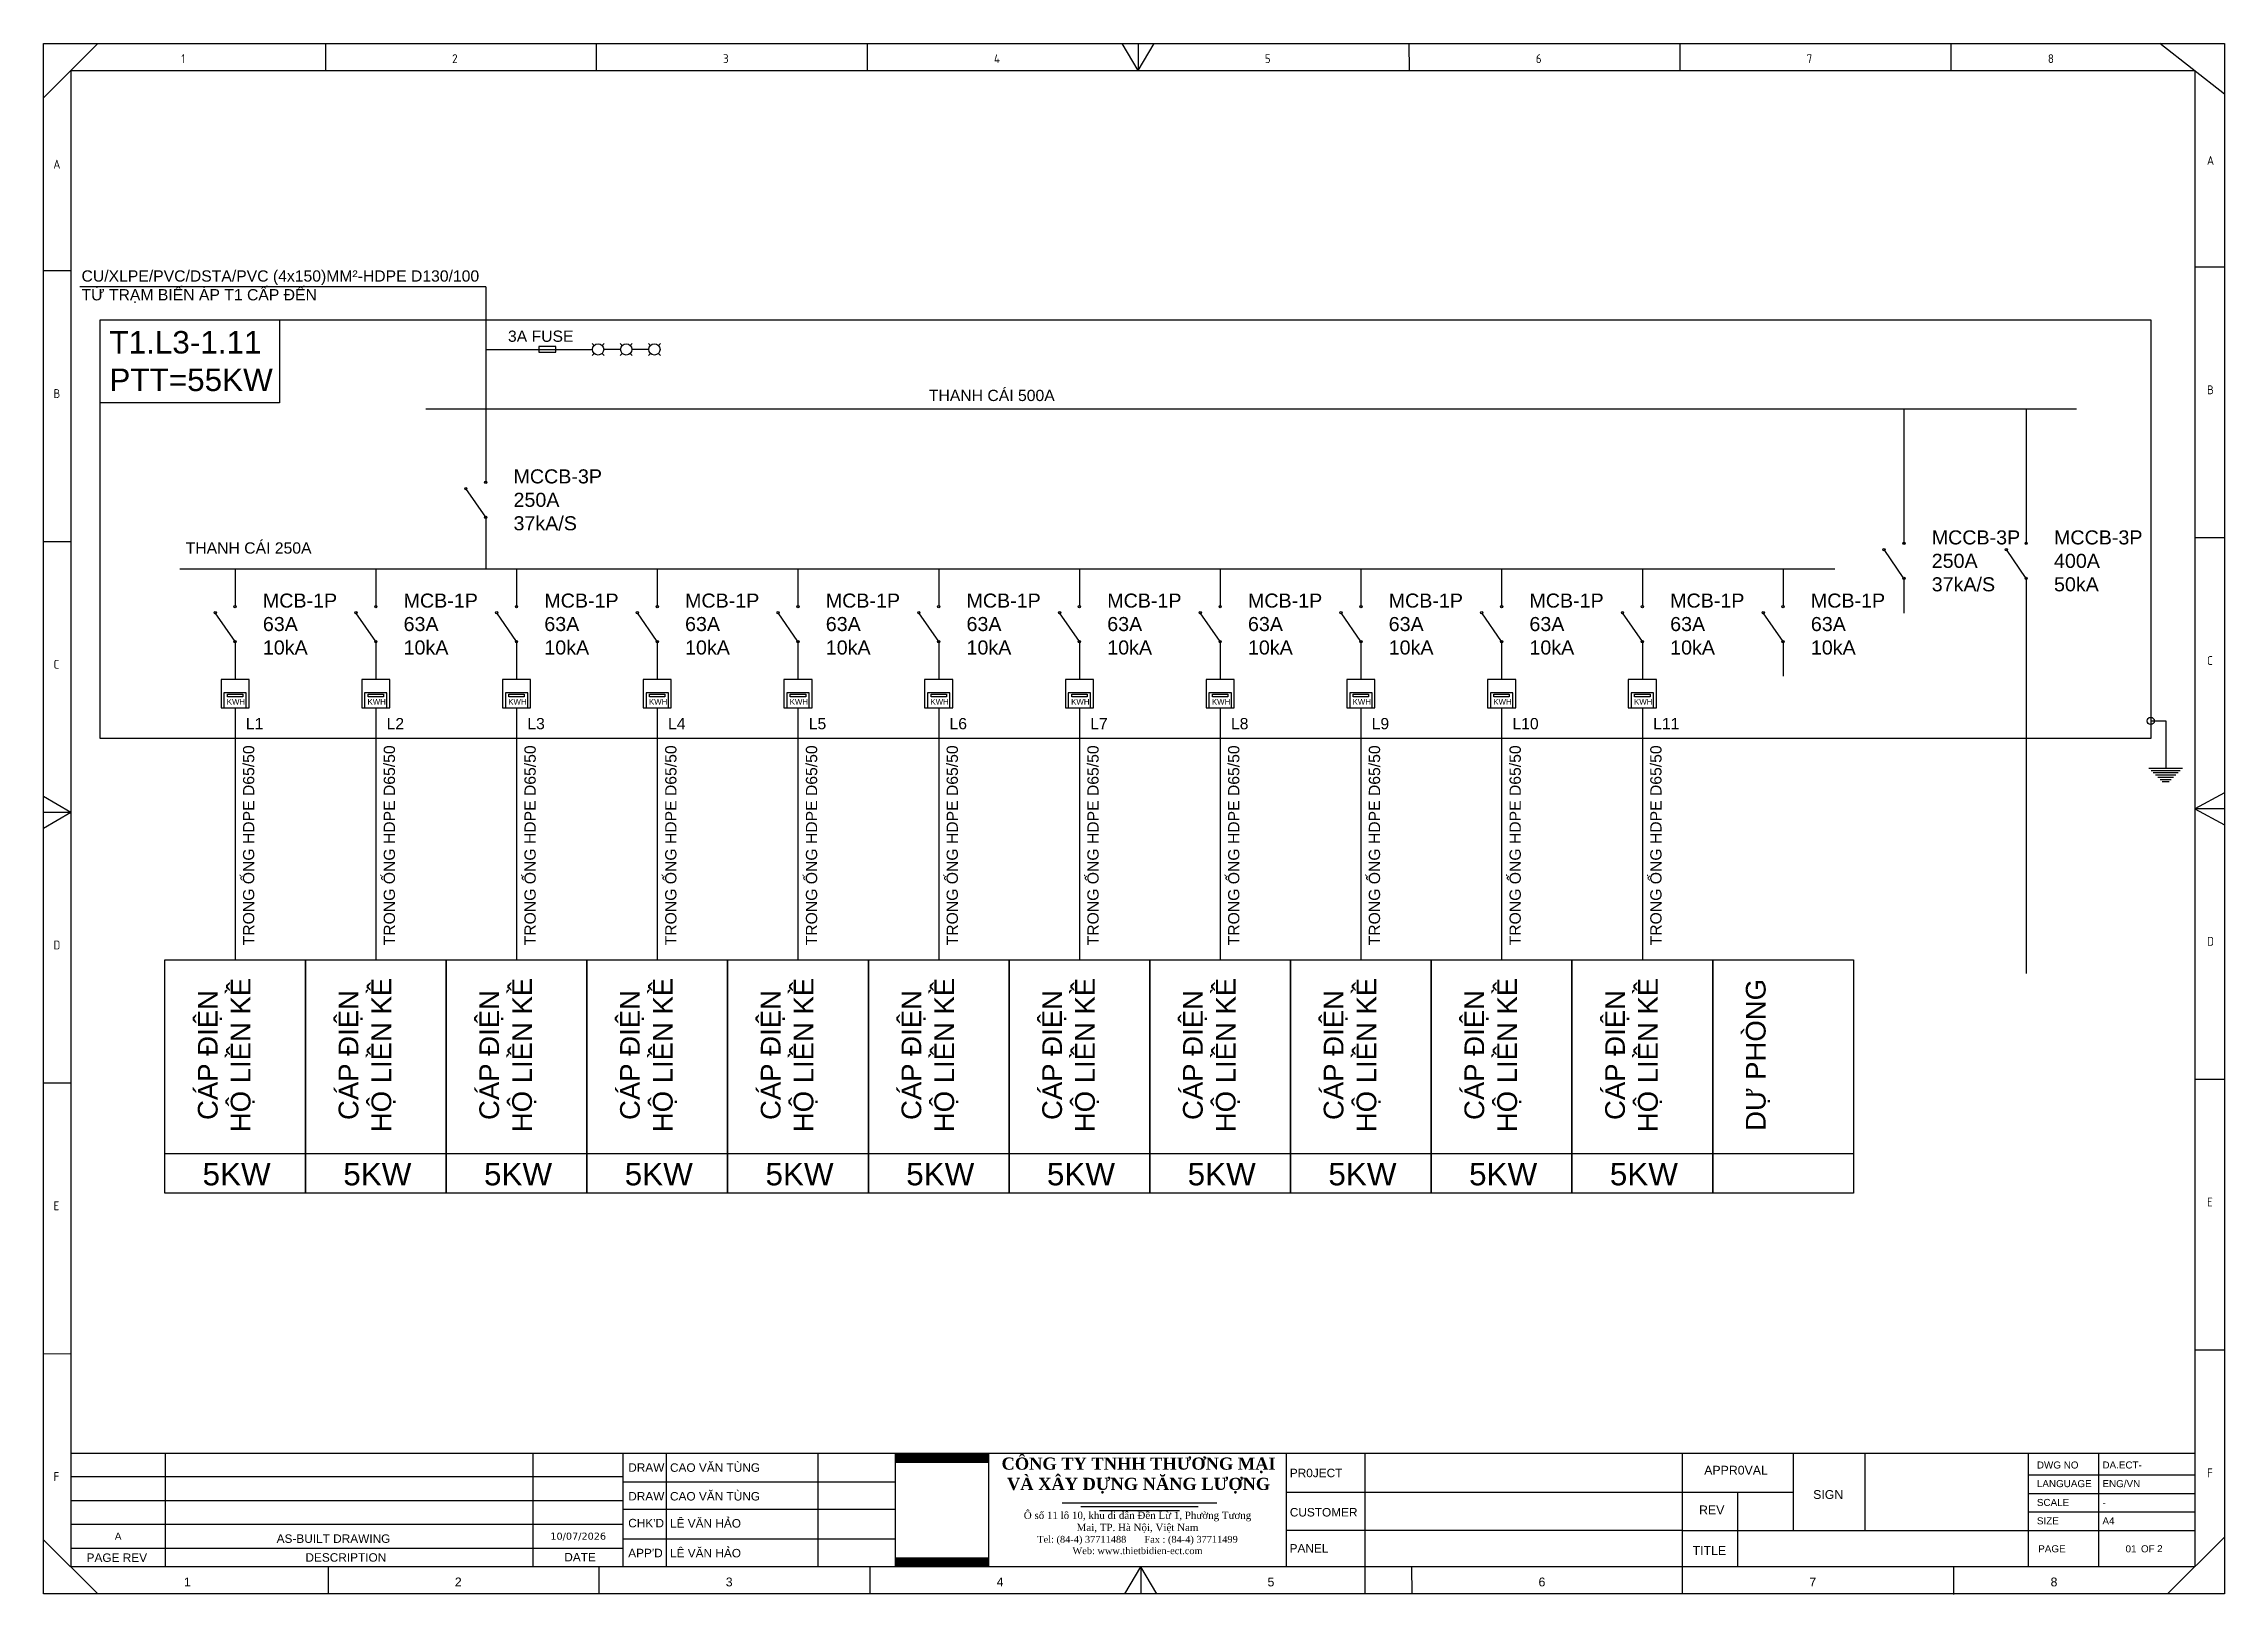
# Model space of a CAD drawing. Header units: millimetres. Extents: x -33730 to 17150, y -76829 to -27437.
# Drawn here: x -27321 to -21394, y -71583 to -67365 of the extents above; entities that cross this region are included whole.
import ezdxf
from ezdxf.enums import TextEntityAlignment as Align

# ---------------------------------------------------------------- set-up
doc = ezdxf.new("R2010")
doc.units = ezdxf.units.MM
doc.header["$LTSCALE"] = 3
doc.layers.add('0 @ 1', color=7, linetype='Continuous')
doc.layers.add('@.VISIBLE', color=7, linetype='Continuous')
doc.styles.add('Annotative', font='arial.ttf')
doc.styles.add('CET-H', font='verdana.ttf', dxfattribs={"height": 4})
doc.styles.add('ROMANS', font='isocp.shx', dxfattribs={"height": 2})
doc.styles.get("Standard").update_dxf_attribs({"font": 'arial.ttf'})

msp = doc.modelspace()

# ---------------------------------------------------------------- texts
at = {"attachment_point": 1}
for s, width, insert, char_height in [('CU/XLPE/PVC/DSTA/PVC (4x150)MM²-HDPE D130/100\\PTỪ TRẠM BIẾN ÁP T1 CẤP ĐẾN', 1198.542, (-27217.86, -67982.19), 30.6), ('T1.L3-1.11\\PPTT=55KW', 1198.542, (-27142.18, -68147.15), 61.2), ('3A FUSE', 1198.542, (-26058.86, -68145.94), 30.6), ('THANH CÁI 500A', 1198.542, (-24914.75, -68306.98), 30.6), ('MCCB-3P\\P250A\\P37kA/S', 509.7292, (-26043.72, -68523.32), 38.25), ('MCCB-3P\\P250A\\P37kA/S', 509.7292, (-22188.97, -68689.29), 38.25), ('MCCB-3P\\P400A\\P50kA', 509.7292, (-21856.66, -68689.29), 38.25), ('THANH CÁI 250A', 1198.542, (-26934.75, -68721.93), 30.6), ('MCB-1P\\P63A\\P10kA', 509.7292, (-26724.97, -68861.12), 38.25), ('MCB-1P\\P63A\\P10kA', 509.7292, (-26342.47, -68861.12), 38.25), ('MCB-1P\\P63A\\P10kA', 509.7292, (-25959.97, -68861.12), 38.25), ('MCB-1P\\P63A\\P10kA', 509.7292, (-25577.47, -68861.12), 38.25), ('MCB-1P\\P63A\\P10kA', 509.7292, (-25194.97, -68861.12), 38.25), ('MCB-1P\\P63A\\P10kA', 509.7292, (-24812.47, -68861.12), 38.25), ('MCB-1P\\P63A\\P10kA', 509.7292, (-24429.97, -68861.12), 38.25), ('MCB-1P\\P63A\\P10kA', 509.7292, (-24047.47, -68861.12), 38.25), ('MCB-1P\\P63A\\P10kA', 509.7292, (-23664.97, -68861.12), 38.25), ('MCB-1P\\P63A\\P10kA', 509.7292, (-23282.47, -68861.12), 38.25), ('MCB-1P\\P63A\\P10kA', 509.7292, (-22899.97, -68861.12), 38.25), ('MCB-1P\\P63A\\P10kA', 509.7292, (-22517.47, -68861.12), 38.25), ('KWH', 509.7292, (-26823.07, -69147.73), 15.3), ('KWH', 509.7292, (-26440.57, -69147.73), 15.3), ('KWH', 509.7292, (-26058.07, -69147.73), 15.3), ('KWH', 509.7292, (-25675.57, -69147.73), 15.3), ('KWH', 509.7292, (-25293.07, -69147.73), 15.3), ('KWH', 509.7292, (-24910.57, -69147.73), 15.3), ('KWH', 509.7292, (-24528.07, -69147.73), 15.3), ('KWH', 509.7292, (-24145.57, -69147.73), 15.3), ('KWH', 509.7292, (-23763.07, -69147.73), 15.3), ('KWH', 509.7292, (-23380.57, -69147.73), 15.3), ('KWH', 509.7292, (-22998.07, -69147.73), 15.3), ('L1', 1198.542, (-26771.21, -69199.52), 30.6), ('L2', 1198.542, (-26388.71, -69199.52), 30.6), ('L3', 1198.542, (-26006.21, -69199.52), 30.6), ('L4', 1198.542, (-25623.71, -69199.52), 30.6), ('L5', 1198.542, (-25241.21, -69199.52), 30.6), ('L6', 1198.542, (-24858.71, -69199.52), 30.6), ('L7', 1198.542, (-24476.21, -69199.52), 30.6), ('L8', 1198.542, (-24093.71, -69199.52), 30.6), ('L9', 1198.542, (-23711.21, -69199.52), 30.6), ('L10', 1198.542, (-23328.71, -69199.52), 30.6), ('L11', 1198.542, (-22946.21, -69199.52), 30.6), ('\\pi508.89037;5KW', 1198.542, (-27397.86, -70409.26), 61.2), ('\\pi508.89037;5KW', 1198.542, (-27015.36, -70409.26), 61.2), ('\\pi508.89037;5KW', 1198.542, (-26632.86, -70409.26), 61.2), ('\\pi508.89037;5KW', 1198.542, (-26250.36, -70409.26), 61.2), ('\\pi508.89037;5KW', 1198.542, (-25867.86, -70409.26), 61.2), ('\\pi508.89037;5KW', 1198.542, (-25485.36, -70409.26), 61.2), ('\\pi508.89037;5KW', 1198.542, (-25102.86, -70409.26), 61.2), ('\\pi508.89037;5KW', 1198.542, (-24720.36, -70409.26), 61.2), ('\\pi508.89037;5KW', 1198.542, (-24337.86, -70409.26), 61.2), ('\\pi508.89037;5KW', 1198.542, (-23955.36, -70409.26), 61.2), ('\\pi508.89037;5KW', 1198.542, (-23572.86, -70409.26), 61.2)]:
    msp.add_mtext_dynamic_manual_height_columns(s, width=width, gutter_width=15.3, heights=[0], dxfattribs=dict(at, insert=insert, char_height=char_height))
at = {"attachment_point": 1, "rotation": 90}
for s, insert, char_height in [('TRONG ỐNG HDPE D65/50', (-26779, -69817.88), 30.6), ('TRONG ỐNG HDPE D65/50', (-26396.5, -69817.88), 30.6), ('TRONG ỐNG HDPE D65/50', (-26014, -69817.88), 30.6), ('TRONG ỐNG HDPE D65/50', (-25631.5, -69817.88), 30.6), ('TRONG ỐNG HDPE D65/50', (-25249, -69817.88), 30.6), ('TRONG ỐNG HDPE D65/50', (-24866.5, -69817.88), 30.6), ('TRONG ỐNG HDPE D65/50', (-24484, -69817.88), 30.6), ('TRONG ỐNG HDPE D65/50', (-24101.5, -69817.88), 30.6), ('TRONG ỐNG HDPE D65/50', (-23719, -69817.88), 30.6), ('TRONG ỐNG HDPE D65/50', (-23336.5, -69817.88), 30.6), ('TRONG ỐNG HDPE D65/50', (-22954, -69817.88), 30.6), ('\\pi427.53476;CÁP ĐIỆN\\P\\pi394.33083;HỘ LIỀN KỀ', (-26901.56, -70720.23), 53.55), ('\\pi427.53476;CÁP ĐIỆN\\P\\pi394.33083;HỘ LIỀN KỀ', (-26519.06, -70720.23), 53.55), ('\\pi427.53476;CÁP ĐIỆN\\P\\pi394.33083;HỘ LIỀN KỀ', (-26136.56, -70720.23), 53.55), ('\\pi427.53476;CÁP ĐIỆN\\P\\pi394.33083;HỘ LIỀN KỀ', (-25754.06, -70720.23), 53.55), ('\\pi427.53476;CÁP ĐIỆN\\P\\pi394.33083;HỘ LIỀN KỀ', (-25371.56, -70720.23), 53.55), ('\\pi427.53476;CÁP ĐIỆN\\P\\pi394.33083;HỘ LIỀN KỀ', (-24989.06, -70720.23), 53.55), ('\\pi427.53476;CÁP ĐIỆN\\P\\pi394.33083;HỘ LIỀN KỀ', (-24606.56, -70720.23), 53.55), ('\\pi427.53476;CÁP ĐIỆN\\P\\pi394.33083;HỘ LIỀN KỀ', (-24224.06, -70720.23), 53.55), ('\\pi427.53476;CÁP ĐIỆN\\P\\pi394.33083;HỘ LIỀN KỀ', (-23841.56, -70720.23), 53.55), ('\\pi427.53476;CÁP ĐIỆN\\P\\pi394.33083;HỘ LIỀN KỀ', (-23459.06, -70720.23), 53.55), ('\\pi427.53476;CÁP ĐIỆN\\P\\pi394.33083;HỘ LIỀN KỀ', (-23076.56, -70720.23), 53.55), ('\\pi397.98363;DỰ PHÒNG', (-22694.06, -70720.23), 53.55)]:
    msp.add_mtext_dynamic_manual_height_columns(s, width=1198.542, gutter_width=15.3, heights=[0], dxfattribs=dict(at, insert=insert, char_height=char_height))

# ---------------------------------------------------------------- blocks, each defined once
blk = doc.blocks.new('DEN BAO PHA_KY HIEU')
for p, q in [((51.78, 11.48), (51.43, 11.83)), ((53.2, 11.48), (53.55, 11.83)), ((56.78, 11.48), (56.43, 11.83)), ((58.2, 11.48), (58.55, 11.83)), ((61.78, 11.48), (61.43, 11.83)), ((63.2, 11.48), (63.55, 11.83)), ((51.78, 10.06), (51.43, 9.71)), ((53.2, 10.06), (53.55, 9.71)), ((56.49, 10.77), (53.49, 10.77)), ((56.78, 10.06), (56.43, 9.71)), ((58.2, 10.06), (58.55, 9.71)), ((61.49, 10.77), (58.49, 10.77)), ((61.78, 10.06), (61.43, 9.71)), ((63.2, 10.06), (63.55, 9.71))]:
    blk.add_line(p, q)
for centre in [(52.49, 10.77), (57.49, 10.77), (62.49, 10.77)]:
    blk.add_circle(centre, 1)
blk = doc.blocks.new('KHUNG TEN CHUAN CET')
at = {"color": 134, "lineweight": 25}
for p, q in [((0, 219.81), (309.02, 219.81)), ((0, 0), (0, 219.81)), ((7.68, 219.81), (0, 212.13)), ((39.92, 219.81), (39.93, 215.97)), ((78.31, 219.81), (78.32, 215.97)), ((116.7, 219.81), (116.7, 215.97)), ((155.09, 215.97), (152.83, 219.81)), ((155.09, 219.81), (155.09, 215.97)), ((155.09, 215.97), (157.36, 219.81)), ((193.47, 219.81), (193.48, 215.97)), ((231.86, 219.81), (231.87, 215.97)), ((270.25, 219.81), (270.26, 215.97)), ((309.02, 212.63), (299.87, 219.81)), ((309.02, 219.81), (309.02, 0)), ((3.85, 215.97), (304.81, 215.97)), ((3.85, 215.97), (3.85, 3.83)), ((304.81, 215.97), (304.81, 3.83)), ((3.85, 187.57), (0, 187.57)), ((309.02, 188.1), (304.81, 188.09)), ((3.85, 149.18), (0, 149.18)), ((309.02, 149.71), (304.81, 149.71)), ((3.85, 110.79), (0, 113.06)), ((309.02, 113.59), (304.81, 111.32)), ((309.02, 111.32), (304.81, 111.32)), ((304.81, 111.32), (309.02, 109.06)), ((3.85, 110.79), (0, 110.79)), ((3.85, 110.79), (0, 108.53)), ((3.85, 72.4), (0, 72.4)), ((309.02, 72.94), (304.81, 72.93)), ((3.85, 34.02), (0, 34.01)), ((308.96, 34.55), (304.81, 34.54)), ((3.85, 19.95), (304.81, 19.95)), ((17.27, 3.85), (17.27, 19.95)), ((88.26, 3.83), (88.26, 19.95)), ((109.76, 3.83), (109.76, 19.95)), ((187.25, 0), (187.25, 19.95)), ((232.25, 0), (232.25, 19.95)), ((247.9, 19.95), (247.9, 8.98)), ((258.12, 8.98), (258.12, 19.95)), ((281.24, 8.98), (281.24, 19.95)), ((291.24, 8.98), (291.24, 19.95)), ((3.85, 16.64), (82.14, 16.64)), ((281.24, 16.9), (304.81, 16.9)), ((3.85, 13.25), (82.14, 13.25)), ((176.12, 14.45), (247.9, 14.45)), ((232.25, 14.45), (247.9, 14.45)), ((240.08, 3.83), (240.08, 14.45)), ((281.24, 14.26), (304.81, 14.26)), ((3.85, 9.87), (82.14, 9.87)), ((281.24, 11.62), (304.81, 11.62)), ((7.68, 0), (0, 7.68)), ((3.85, 6.51), (82.14, 6.51)), ((232.25, 8.98), (176.12, 8.98)), ((232.25, 8.98), (304.81, 8.98)), ((281.24, 3.83), (281.24, 8.98)), ((291.24, 3.83), (291.24, 8.98)), ((309.02, 8.05), (300.98, 0)), ((304.81, 3.83), (3.85, 3.83)), ((40.3, 3.83), (40.31, 0)), ((153.2, 0), (155.47, 3.83)), ((155.46, 3.83), (155.47, 0)), ((157.73, 0), (155.47, 3.83)), ((270.63, 3.83), (270.63, -0.07)), ((309.02, 0), (0, 0))]:
    blk.add_line(p, q, dxfattribs=at)
at = {"color": 134, "lineweight": 25, "ltscale": 50}
for p, q in [((69.36, 3.83), (69.36, 19.95)), ((82.14, 3.83), (82.14, 19.95)), ((120.7, 3.83), (120.7, 19.95)), ((133.95, 3.83), (133.95, 19.95)), ((176.12, 3.83), (176.12, 19.95)), ((82.14, 15.88), (120.7, 15.88)), ((82.14, 12.04), (120.7, 12.04)), ((82.14, 7.82), (120.7, 7.82)), ((78.69, 3.83), (78.69, 0)), ((117.08, 3.83), (117.08, 0)), ((193.85, 3.83), (193.86, 0))]:
    blk.add_line(p, q, dxfattribs=at)
at = {"color": 6}
for p, q in [((144.33, 12.9), (166.25, 12.9)), ((146.99, 12.4), (163.59, 12.4)), ((149.64, 11.85), (160.94, 11.85))]:
    blk.add_line(p, q, dxfattribs=at)
at = {"color": 7, "true_color": 0xffffff, "const_width": 1.35}
for points in [[(120.75, 19.26), (133.91, 19.26)], [(120.75, 4.52), (133.91, 4.52)]]:
    blk.add_lwpolyline(points, dxfattribs=at)
at = {"color": 134, "lineweight": 25, "style": 'ROMANS'}
for s, p in [('1', (19.5, 217.05)), ('2', (57.89, 217.05)), ('3', (96.28, 217.05)), ('4', (134.67, 217.05)), ('5', (173.05, 217.05)), ('6', (211.45, 217.05)), ('7', (249.83, 217.05)), ('8', (284.01, 217.05)), ('A', (1.37, 202.08)), ('A', (306.55, 202.61)), ('B', (1.4, 169.56)), ('B', (306.57, 170.09)), ('C', (306.57, 131.71)), ('C', (1.4, 131.18)), ('D', (306.57, 91.9)), ('D', (1.4, 91.37)), ('E', (1.4, 54.4)), ('E', (306.57, 54.93)), ('F', (1.4, 16.01)), ('F', (306.57, 16.54))]:
    blk.add_text(s, height=1.25, dxfattribs=at).set_placement(p)
at = {"color": 1, "insert": (155.16, 19.34), "char_height": 1.7247, "width": 46.2113, "attachment_point": 2}
blk.add_mtext('{\\fTimes New Roman|b1|i0|c0|p18;CÔNG TY TNHH THƯƠNG MẠI \\PVÀ XÂY DỰNG NĂNG LƯỢNG}', dxfattribs=at)
at = {"color": 3, "insert": (155.01, 11.66), "char_height": 0.99989, "width": 34.762, "attachment_point": 2}
blk.add_mtext('{\\fTimes New Roman|b0|i0|c163|p18;\\H1.029x;Ô số 11 lô 10, khu di dân Đền Lừ 1, Phường \\fTimes New Roman|b0|i0|c0|p18;Tương\\fTimes New Roman|b0|i0|c163|p18; Mai,\\fTimes New Roman|b0|i0|c0|p18; TP. Hà Nội, Việt Nam\\H0.9429x;\\P\\fTimes New Roman|b0|i0|c238|p18;Tel: (84-4) 37711488       Fax : (84-4) 37711499     \\PWeb: www.thietbidien-ect.com\\P\\fTimes New Roman|b0|i0|c0|p18;\\H1.03x;     }', dxfattribs=at)
at = {"style": 'Annotative'}
for tag, p in [('DRAWING_NO', (291.74, 17.78)), ('SCALE', (291.74, 12.47)), ('SIZE', (291.74, 9.86)), ('TOTAL_PAGE', (299.49, 5.93))]:
    blk.add_attdef(tag, p, '', height=1, dxfattribs=at)
for tag, p in [('DRAW_1', (88.76, 17.91)), ('DRAW_2', (88.76, 13.85)), ('CHECKED', (88.76, 10.01)), ('APPROVED', (88.76, 5.79))]:
    blk.add_attdef(tag, text='', height=1.2, dxfattribs=at).set_placement(p, align=Align.MIDDLE_LEFT)
for tag, height, style, p in [('PR0JECT', 1.2, 'Annotative', (209.75, 17.19)), ('CUSTOMER', 1.2, 'Annotative', (209.75, 11.6)), ('REV', 1, 'Annotative', (10.56, 8.19)), ('DATE', 1, 'CET-H', (75.75, 8.19)), ('PR0JECT_N0.', 1.2, 'Annotative', (209.75, 6.47)), ('TEN_BAN_VE', 1.2, 'Annotative', (260.66, 6.41))]:
    blk.add_attdef(tag, text='', height=height, dxfattribs=dict(style=style)).set_placement(p, align=Align.MIDDLE_CENTER)
blk.add_attdef('PAGE', text='', height=1, dxfattribs=at).set_placement((296.57, 5.9), align=Align.RIGHT)
at = {"layer": '0 @ 1', "color": 134, "lineweight": 25, "style": 'Annotative'}
for s, height, p in [('DWG NO', 1, (282.45, 17.78)), ('PR0JECT', 1.2, (176.59, 16.55)), ('APPR0VAL', 1.249, (235.31, 16.92)), ('LANGUAGE ', 1, (282.45, 15.14)), ('ENG/VN', 1, (291.74, 15.14)), ('REV', 1.249, (234.58, 11.29)), ('SIGN', 1.249, (250.75, 13.47)), ('SCALE ', 1, (282.45, 12.47)), ('CUSTOMER', 1.2, (176.59, 10.98)), ('SIZE ', 1, (282.45, 9.86)), ('AS-BUILT DRAWING', 1.2, (33.02, 7.24)), ('PANEL', 1.2, (176.56, 5.86)), ('TITLE ', 1.249, (233.67, 5.53)), ('PAGE ', 1, (282.64, 5.9)), ('OF', 1, (297.2, 5.9)), ('PAGE REV', 1.2, (6.09, 4.54)), ('DESCRIPTION', 1.2, (37.1, 4.57)), ('DATE', 1.2, (73.78, 4.61)), ('1', 1.25, (19.88, 1.07)), ('2', 1.25, (58.27, 1.07)), ('3', 1.25, (96.66, 1.07)), ('4', 1.25, (135.05, 1.07)), ('5', 1.25, (173.43, 1.07)), ('6', 1.25, (211.83, 1.07)), ('7', 1.25, (250.21, 1.07)), ('8', 1.25, (284.39, 1.07))]:
    blk.add_text(s, height=height, dxfattribs=at).set_placement(p)
for s, p in [('DRAW', (82.84, 17.92)), ('DRAW', (82.84, 13.85)), ("CHK'D", (82.84, 10.04)), ("APP'D", (82.84, 5.8))]:
    blk.add_text(s, height=1.2, dxfattribs=at).set_placement(p, align=Align.MIDDLE_LEFT)
blk = doc.blocks.new('*U2425')
ref = blk.add_blockref('KHUNG TEN CHUAN CET', (-27320.9, -71581.6), dxfattribs=dict(xscale=19.18109915809952, yscale=19.18109915809952, zscale=19.18109915809952))
ref.add_attrib('DATE', '10/07/2026', dxfattribs={"layer": '0 @ 1', "height": 19.18, "style": 'CET-H'}).set_placement((-25867.9, -71424.5), align=Align.MIDDLE_CENTER)
ref.add_attrib('APPROVED', 'LÊ VĂN HẢO', dxfattribs={"layer": '0 @ 1', "height": 23.02, "style": 'Annotative'}).set_placement((-25618.4, -71470.7), align=Align.MIDDLE_LEFT)
ref.add_attrib('CHECKED', 'LÊ VĂN HẢO', dxfattribs={"layer": '0 @ 1', "height": 23.02, "style": 'Annotative'}).set_placement((-25618.4, -71389.7), align=Align.MIDDLE_LEFT)
ref.add_attrib('DRAW_2', 'CAO VĂN TÙNG', dxfattribs={"layer": '0 @ 1', "height": 23.017, "style": 'Annotative'}).set_placement((-25618.4, -71316), align=Align.MIDDLE_LEFT)
ref.add_attrib('DRAW_1', 'CAO VĂN TÙNG', dxfattribs={"layer": '0 @ 1', "height": 23.017, "style": 'Annotative'}).set_placement((-25618.4, -71238), align=Align.MIDDLE_LEFT)
ref.add_attrib('TOTAL_PAGE', '2', (-21576.3, -71468), dxfattribs={"layer": '0 @ 1', "height": 19.2, "style": 'Annotative'})
ref.add_attrib('PAGE', '01', dxfattribs={"layer": '0 @ 1', "height": 19.18, "style": 'Annotative'}).set_placement((-21632.4, -71468.5), align=Align.RIGHT)
ref.add_attrib('DRAWING_NO', 'DA.ECT-', (-21725, -71240.5), dxfattribs={"layer": '0 @ 1', "height": 19.18, "style": 'Annotative'})
ref.add_attrib('SIZE', 'A4', (-21725, -71392.5), dxfattribs={"layer": '0 @ 1', "height": 19.18, "style": 'Annotative'})
ref.add_attrib('SCALE', '-', (-21725, -71342.4), dxfattribs={"layer": '0 @ 1', "height": 19.2, "style": 'Annotative'})
ref.add_attrib('REV', 'A', dxfattribs={"layer": '0 @ 1', "height": 19.2, "style": 'Annotative'}).set_placement((-27118.4, -71424.5), align=Align.MIDDLE_CENTER)

# ---------------------------------------------------------------- linework, layer by layer
for p, q in [((-26119.28, -68026.91), (-27222.52, -68026.91)), ((-26119.28, -68026.91), (-26119.28, -68495.66)), ((-26119.28, -68197.27), (-25974.54, -68197.27)), ((-25974.54, -68197.27), (-25928.64, -68197.27)), ((-25928.64, -68197.27), (-25829.01, -68197.27)), ((-26282.09, -68358.62), (-21795.27, -68358.62)), ((-22264.54, -68358.62), (-22264.54, -68621.7)), ((-21932.23, -68358.62), (-21932.23, -68621.7)), ((-26119.28, -68495.66), (-26119.28, -68558.74)), ((-26119.28, -68653.82), (-26173.26, -68575.55)), ((-22264.54, -68621.7), (-22264.54, -68724.71)), ((-21932.23, -68621.7), (-21932.23, -68724.71)), ((-26119.28, -68653.82), (-26119.28, -68748.17)), ((-26119.28, -68748.17), (-26119.28, -68793.53)), ((-22264.54, -68819.79), (-22318.51, -68741.52)), ((-21932.23, -68819.79), (-21986.2, -68741.52)), ((-26950.59, -68793.53), (-22452.6, -68793.53)), ((-26800.54, -68793.53), (-26800.54, -68896.54)), ((-26418.04, -68793.53), (-26418.04, -68896.54)), ((-26035.54, -68793.53), (-26035.54, -68896.54)), ((-25653.04, -68793.53), (-25653.04, -68896.54)), ((-25270.54, -68793.53), (-25270.54, -68896.54)), ((-24888.04, -68793.53), (-24888.04, -68896.54)), ((-24505.54, -68793.53), (-24505.54, -68896.54)), ((-24123.04, -68793.53), (-24123.04, -68896.54)), ((-23740.54, -68793.53), (-23740.54, -68896.54)), ((-23358.04, -68793.53), (-23358.04, -68896.54)), ((-22975.54, -68793.53), (-22975.54, -68896.54)), ((-22593.04, -68793.53), (-22593.04, -68896.54)), ((-22264.54, -68819.79), (-22264.54, -68914.14)), ((-21932.23, -68819.79), (-21932.23, -68914.14)), ((-26800.54, -68991.62), (-26854.51, -68913.34)), ((-26418.04, -68991.62), (-26472.01, -68913.34)), ((-26035.54, -68991.62), (-26089.51, -68913.34)), ((-25653.04, -68991.62), (-25707.01, -68913.34)), ((-25270.54, -68991.62), (-25324.51, -68913.34)), ((-24888.04, -68991.62), (-24942.01, -68913.34)), ((-24505.54, -68991.62), (-24559.51, -68913.34)), ((-24123.04, -68991.62), (-24177.01, -68913.34)), ((-23740.54, -68991.62), (-23794.51, -68913.34)), ((-23358.04, -68991.62), (-23412.01, -68913.34)), ((-22975.54, -68991.62), (-23029.51, -68913.34)), ((-22593.04, -68991.62), (-22647.01, -68913.34)), ((-21932.23, -68914.14), (-21932.23, -69894.39)), ((-26800.54, -68991.62), (-26800.54, -69085.97)), ((-26418.04, -68991.62), (-26418.04, -69085.97)), ((-26035.54, -68991.62), (-26035.54, -69085.97)), ((-25653.04, -68991.62), (-25653.04, -69085.97)), ((-25270.54, -68991.62), (-25270.54, -69085.97)), ((-24888.04, -68991.62), (-24888.04, -69085.97)), ((-24505.54, -68991.62), (-24505.54, -69085.97)), ((-24123.04, -68991.62), (-24123.04, -69085.97)), ((-23740.54, -68991.62), (-23740.54, -69085.97)), ((-23358.04, -68991.62), (-23358.04, -69085.97)), ((-22975.54, -68991.62), (-22975.54, -69085.97)), ((-22593.04, -68991.62), (-22593.04, -69085.97)), ((-26800.54, -69085.97), (-26800.54, -69095.14)), ((-26418.04, -69085.97), (-26418.04, -69095.14)), ((-26035.54, -69085.97), (-26035.54, -69095.14)), ((-25653.04, -69085.97), (-25653.04, -69095.14)), ((-25270.54, -69085.97), (-25270.54, -69095.14)), ((-24888.04, -69085.97), (-24888.04, -69095.14)), ((-24505.54, -69085.97), (-24505.54, -69095.14)), ((-24123.04, -69085.97), (-24123.04, -69095.14)), ((-23740.54, -69085.97), (-23740.54, -69095.14)), ((-23358.04, -69085.97), (-23358.04, -69095.14)), ((-22975.54, -69085.97), (-22975.54, -69095.14)), ((-26800.54, -69171.64), (-26800.54, -69857.13)), ((-26418.04, -69171.64), (-26418.04, -69857.13)), ((-26035.54, -69171.64), (-26035.54, -69857.13)), ((-25653.04, -69171.64), (-25653.04, -69857.13)), ((-25270.54, -69171.64), (-25270.54, -69857.13)), ((-24888.04, -69171.64), (-24888.04, -69857.13)), ((-24505.54, -69171.64), (-24505.54, -69857.13)), ((-24123.04, -69171.64), (-24123.04, -69857.13)), ((-23740.54, -69171.64), (-23740.54, -69857.13)), ((-23358.04, -69171.64), (-23358.04, -69857.13)), ((-22975.54, -69171.64), (-22975.54, -69857.13)), ((-21593.77, -69207.54), (-21553.08, -69207.54)), ((-21553.08, -69207.54), (-21553.08, -69335.83)), ((-21598.98, -69335.83), (-21507.18, -69335.83)), ((-21592.86, -69341.95), (-21513.3, -69341.95)), ((-21586.74, -69348.07), (-21519.42, -69348.07)), ((-21580.62, -69354.19), (-21525.54, -69354.19)), ((-21574.5, -69360.31), (-21531.66, -69360.31)), ((-21568.38, -69366.43), (-21537.78, -69366.43)), ((-21562.26, -69372.55), (-21543.9, -69372.55)), ((-26991.79, -70384.02), (-26609.29, -70384.02)), ((-26609.29, -70384.02), (-26226.79, -70384.02)), ((-26226.79, -70384.02), (-25844.29, -70384.02)), ((-25844.29, -70384.02), (-25461.79, -70384.02)), ((-25461.79, -70384.02), (-25079.29, -70384.02)), ((-25079.29, -70384.02), (-24696.79, -70384.02)), ((-24696.79, -70384.02), (-24314.29, -70384.02)), ((-24314.29, -70384.02), (-23931.79, -70384.02)), ((-23931.79, -70384.02), (-23549.29, -70384.02)), ((-23549.29, -70384.02), (-23166.79, -70384.02)), ((-23166.79, -70384.02), (-22784.29, -70384.02)), ((-22784.29, -70384.02), (-22401.79, -70384.02))]:
    msp.add_line(p, q)
for points in [[(-27167.29, -68116.86), (-21593.77, -68116.86), (-21593.77, -69255.73), (-27167.29, -69255.73)], [(-27167.29, -68116.86), (-26679.93, -68116.86), (-26679.93, -68342.83), (-27167.29, -68342.83)], [(-25974.54, -68204.92), (-25928.64, -68204.92), (-25928.64, -68189.62), (-25974.54, -68189.62)], [(-26838.79, -69171.64), (-26762.29, -69171.64), (-26762.29, -69095.14), (-26838.79, -69095.14)], [(-26456.29, -69171.64), (-26379.79, -69171.64), (-26379.79, -69095.14), (-26456.29, -69095.14)], [(-26073.79, -69171.64), (-25997.29, -69171.64), (-25997.29, -69095.14), (-26073.79, -69095.14)], [(-25691.29, -69171.64), (-25614.79, -69171.64), (-25614.79, -69095.14), (-25691.29, -69095.14)], [(-25308.79, -69171.64), (-25232.29, -69171.64), (-25232.29, -69095.14), (-25308.79, -69095.14)], [(-24926.29, -69171.64), (-24849.79, -69171.64), (-24849.79, -69095.14), (-24926.29, -69095.14)], [(-24543.79, -69171.64), (-24467.29, -69171.64), (-24467.29, -69095.14), (-24543.79, -69095.14)], [(-24161.29, -69171.64), (-24084.79, -69171.64), (-24084.79, -69095.14), (-24161.29, -69095.14)], [(-23778.79, -69171.64), (-23702.29, -69171.64), (-23702.29, -69095.14), (-23778.79, -69095.14)], [(-23396.29, -69171.64), (-23319.79, -69171.64), (-23319.79, -69095.14), (-23396.29, -69095.14)], [(-23013.79, -69171.64), (-22937.29, -69171.64), (-22937.29, -69095.14), (-23013.79, -69095.14)], [(-26830.96, -69171.64), (-26770.11, -69171.64), (-26770.11, -69130.71), (-26830.96, -69130.71)], [(-26821.43, -69135.05), (-26779.64, -69135.05), (-26779.64, -69142.24), (-26821.43, -69142.24)], [(-26448.46, -69171.64), (-26387.61, -69171.64), (-26387.61, -69130.71), (-26448.46, -69130.71)], [(-26438.93, -69135.05), (-26397.14, -69135.05), (-26397.14, -69142.24), (-26438.93, -69142.24)], [(-26065.96, -69171.64), (-26005.11, -69171.64), (-26005.11, -69130.71), (-26065.96, -69130.71)], [(-26056.43, -69135.05), (-26014.64, -69135.05), (-26014.64, -69142.24), (-26056.43, -69142.24)], [(-25683.46, -69171.64), (-25622.61, -69171.64), (-25622.61, -69130.71), (-25683.46, -69130.71)], [(-25673.93, -69135.05), (-25632.14, -69135.05), (-25632.14, -69142.24), (-25673.93, -69142.24)], [(-25300.96, -69171.64), (-25240.11, -69171.64), (-25240.11, -69130.71), (-25300.96, -69130.71)], [(-25291.43, -69135.05), (-25249.64, -69135.05), (-25249.64, -69142.24), (-25291.43, -69142.24)], [(-24918.46, -69171.64), (-24857.61, -69171.64), (-24857.61, -69130.71), (-24918.46, -69130.71)], [(-24908.93, -69135.05), (-24867.14, -69135.05), (-24867.14, -69142.24), (-24908.93, -69142.24)], [(-24535.96, -69171.64), (-24475.11, -69171.64), (-24475.11, -69130.71), (-24535.96, -69130.71)], [(-24526.43, -69135.05), (-24484.64, -69135.05), (-24484.64, -69142.24), (-24526.43, -69142.24)], [(-24153.46, -69171.64), (-24092.61, -69171.64), (-24092.61, -69130.71), (-24153.46, -69130.71)], [(-24143.93, -69135.05), (-24102.14, -69135.05), (-24102.14, -69142.24), (-24143.93, -69142.24)], [(-23770.96, -69171.64), (-23710.11, -69171.64), (-23710.11, -69130.71), (-23770.96, -69130.71)], [(-23761.43, -69135.05), (-23719.64, -69135.05), (-23719.64, -69142.24), (-23761.43, -69142.24)], [(-23388.46, -69171.64), (-23327.61, -69171.64), (-23327.61, -69130.71), (-23388.46, -69130.71)], [(-23378.93, -69135.05), (-23337.14, -69135.05), (-23337.14, -69142.24), (-23378.93, -69142.24)], [(-23005.96, -69171.64), (-22945.11, -69171.64), (-22945.11, -69130.71), (-23005.96, -69130.71)], [(-22996.43, -69135.05), (-22954.64, -69135.05), (-22954.64, -69142.24), (-22996.43, -69142.24)], [(-26991.79, -69857.13), (-26609.29, -69857.13), (-26609.29, -70491.91), (-26991.79, -70491.91)], [(-26609.29, -69857.13), (-26226.79, -69857.13), (-26226.79, -70491.91), (-26609.29, -70491.91)], [(-26226.79, -69857.13), (-25844.29, -69857.13), (-25844.29, -70491.91), (-26226.79, -70491.91)], [(-25844.29, -69857.13), (-25461.79, -69857.13), (-25461.79, -70491.91), (-25844.29, -70491.91)], [(-25461.79, -69857.13), (-25079.29, -69857.13), (-25079.29, -70491.91), (-25461.79, -70491.91)], [(-25079.29, -69857.13), (-24696.79, -69857.13), (-24696.79, -70491.91), (-25079.29, -70491.91)], [(-24696.79, -69857.13), (-24314.29, -69857.13), (-24314.29, -70491.91), (-24696.79, -70491.91)], [(-24314.29, -69857.13), (-23931.79, -69857.13), (-23931.79, -70491.91), (-24314.29, -70491.91)], [(-23931.79, -69857.13), (-23549.29, -69857.13), (-23549.29, -70491.91), (-23931.79, -70491.91)], [(-23549.29, -69857.13), (-23166.79, -69857.13), (-23166.79, -70491.91), (-23549.29, -70491.91)], [(-23166.79, -69857.13), (-22784.29, -69857.13), (-22784.29, -70491.91), (-23166.79, -70491.91)], [(-22784.29, -69857.13), (-22401.79, -69857.13), (-22401.79, -70491.91), (-22784.29, -70491.91)]]:
    msp.add_lwpolyline(points, close=True)
for centre, radius in [((-26173.26, -68575.55), 3.06), ((-26119.28, -68558.74), 3.06), ((-26119.28, -68653.82), 3.06), ((-22318.51, -68741.52), 3.06), ((-22264.54, -68724.71), 3.06), ((-21986.2, -68741.52), 3.06), ((-21932.23, -68724.71), 3.06), ((-22264.54, -68819.79), 3.06), ((-21932.23, -68819.79), 3.06), ((-26854.51, -68913.34), 3.06), ((-26800.54, -68896.54), 3.06), ((-26472.01, -68913.34), 3.06), ((-26418.04, -68896.54), 3.06), ((-26089.51, -68913.34), 3.06), ((-26035.54, -68896.54), 3.06), ((-25707.01, -68913.34), 3.06), ((-25653.04, -68896.54), 3.06), ((-25324.51, -68913.34), 3.06), ((-25270.54, -68896.54), 3.06), ((-24942.01, -68913.34), 3.06), ((-24888.04, -68896.54), 3.06), ((-24559.51, -68913.34), 3.06), ((-24505.54, -68896.54), 3.06), ((-24177.01, -68913.34), 3.06), ((-24123.04, -68896.54), 3.06), ((-23794.51, -68913.34), 3.06), ((-23740.54, -68896.54), 3.06), ((-23412.01, -68913.34), 3.06), ((-23358.04, -68896.54), 3.06), ((-23029.51, -68913.34), 3.06), ((-22975.54, -68896.54), 3.06), ((-22647.01, -68913.34), 3.06), ((-22593.04, -68896.54), 3.06), ((-26800.54, -68991.62), 3.06), ((-26418.04, -68991.62), 3.06), ((-26035.54, -68991.62), 3.06), ((-25653.04, -68991.62), 3.06), ((-25270.54, -68991.62), 3.06), ((-24888.04, -68991.62), 3.06), ((-24505.54, -68991.62), 3.06), ((-24123.04, -68991.62), 3.06), ((-23740.54, -68991.62), 3.06), ((-23358.04, -68991.62), 3.06), ((-22975.54, -68991.62), 3.06), ((-22593.04, -68991.62), 3.06), ((-21593.77, -69207.54), 9.8)]:
    msp.add_circle(centre, radius)

# ---------------------------------------------------------------- block references
at = {"xscale": 15.3, "yscale": 15.3, "zscale": 15.3}
msp.add_blockref('DEN BAO PHA_KY HIEU', (-26616.84, -68362.02), dxfattribs=at)
at = {"layer": '@.VISIBLE'}
msp.add_blockref('*U2425', (0, 0), dxfattribs=at)

msp.set_redraw_order([(e.dxf.handle, doc.entitydb.next_handle()) for e in msp.query("TEXT MTEXT ATTDEF DIMENSION ARC_DIMENSION")])  # texts and dimensions are drawn at this point

doc.saveas('drawing.dxf')
